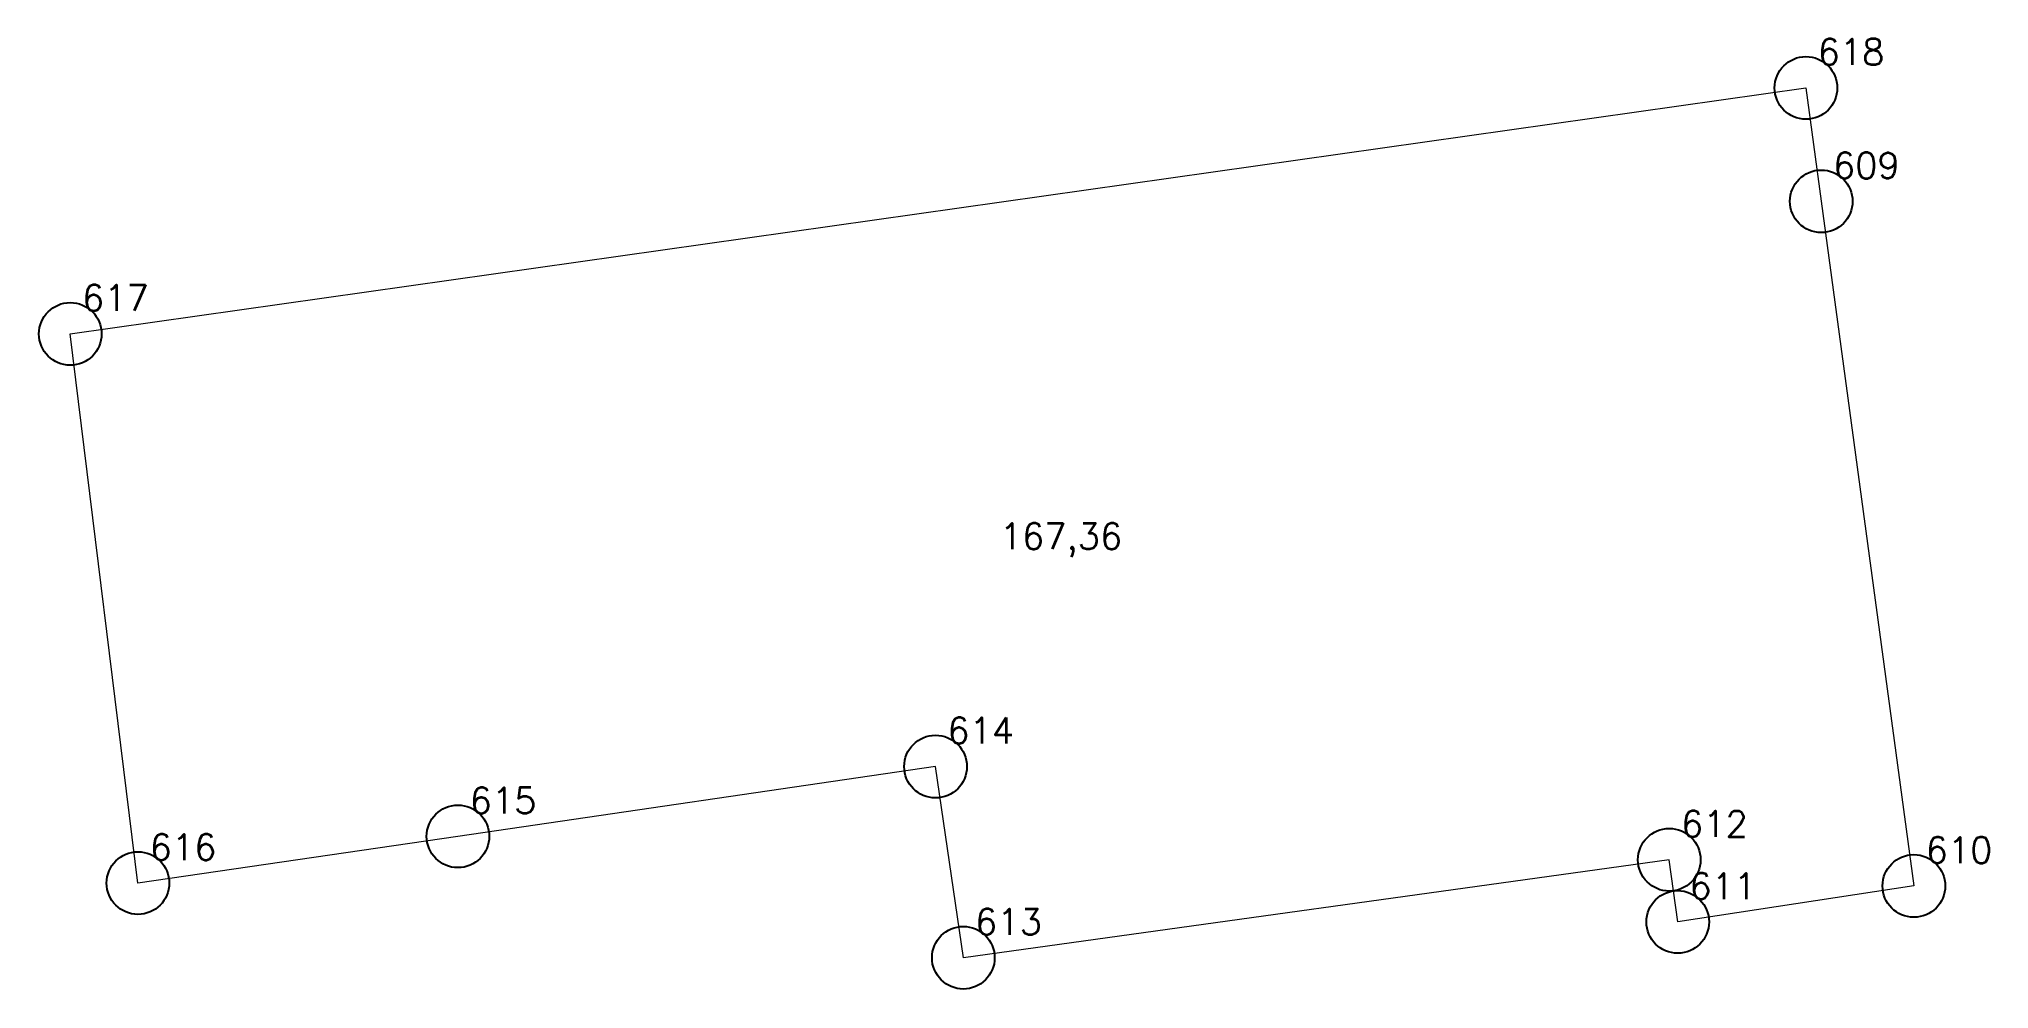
# Model space of a CAD drawing. Extents: x 1391590 to 1398287, y 355684 to 360776.
# Drawn here: x 1392171.51 to 1392194.85, y 355945.98 to 355957.36 of the extents above; entities that cross this region are included whole.
import ezdxf

# ---------------------------------------------------------------- set-up
doc = ezdxf.new("R2010")
doc.units = 0
doc.header["$PDMODE"] = 33
doc.header["$PDSIZE"] = 0.75
doc.layers.add('2 - окн федерального значения', color=7, linetype='Continuous')
doc.styles.get("Standard").update_dxf_attribs({"font": 'simplex.shx'})

msp = doc.modelspace()

# ---------------------------------------------------------------- texts
at = {"layer": '2 - окн федерального значения', "color": 7}
for s, p in [('618', (1392192.802, 355957.046)), ('609', (1392192.985, 355955.686)), ('617', (1392172.022, 355954.099)), ('167,36', (1392183.01, 355951.244)), ('614', (1392182.381, 355948.916)), ('615', (1392176.663, 355948.079)), ('612', (1392191.166, 355947.798)), ('616', (1392172.832, 355947.519)), ('610', (1392194.094, 355947.485)), ('611', (1392191.267, 355947.054)), ('613', (1392182.714, 355946.626))]:
    msp.add_text(s, height=0.3111, dxfattribs=at).set_placement(p)

# ---------------------------------------------------------------- linework, layer by layer
at = {"layer": '2 - окн федерального значения', "color": 7, "lineweight": 20}
msp.add_lwpolyline([(1392192.845, 355955.412), (1392193.954, 355947.211), (1392191.127, 355946.78), (1392191.026, 355947.524), (1392182.574, 355946.351), (1392182.241, 355948.641), (1392176.523, 355947.805), (1392172.692, 355947.245), (1392171.882, 355953.824), (1392192.662, 355956.771), (1392192.845, 355955.412)], close=True, dxfattribs=at)
at = {"layer": '2 - окн федерального значения'}
for p in [(1392192.662, 355956.771), (1392192.845, 355955.412), (1392171.882, 355953.824), (1392182.241, 355948.641), (1392176.523, 355947.805), (1392191.026, 355947.524), (1392172.692, 355947.245), (1392193.954, 355947.211), (1392191.127, 355946.78), (1392182.574, 355946.351)]:
    msp.add_point(p, dxfattribs=at)

msp.set_redraw_order([(e.dxf.handle, doc.entitydb.next_handle()) for e in msp.query("TEXT MTEXT ATTDEF DIMENSION ARC_DIMENSION")])  # texts and dimensions are drawn at this point

doc.saveas('drawing.dxf')
